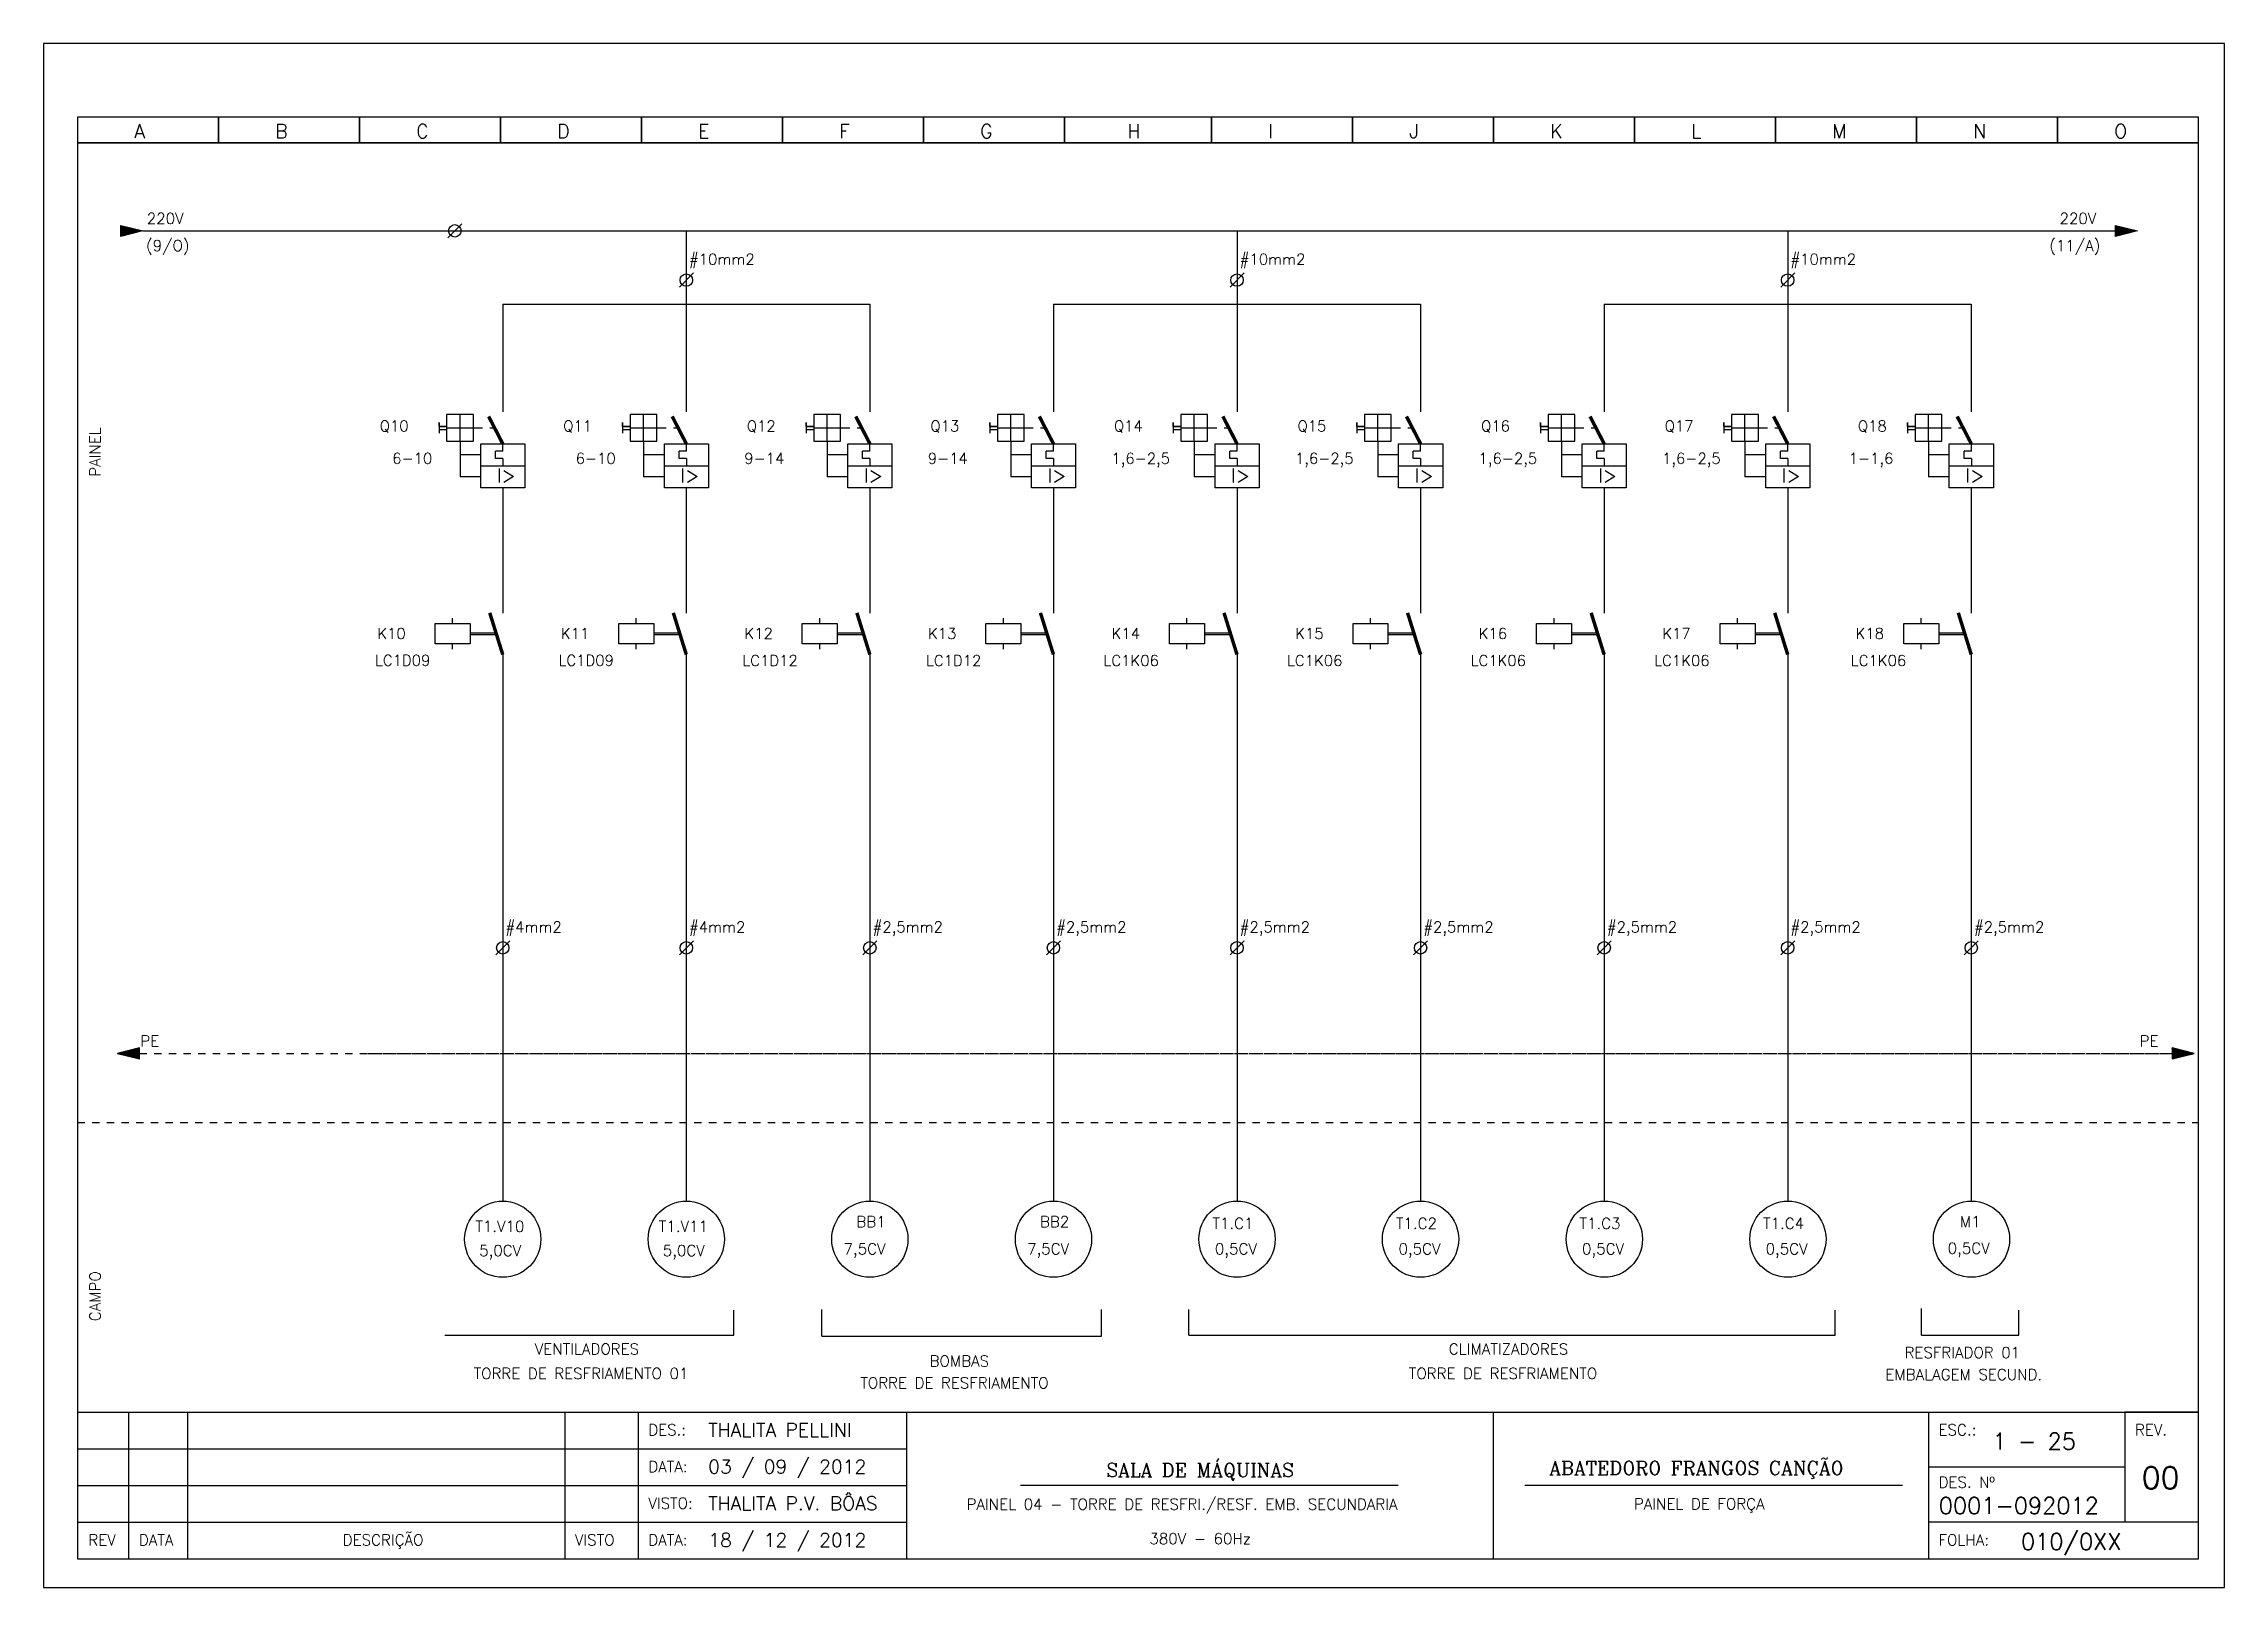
# Model space of a CAD drawing. Header units: millimetres. Extents: x 1974 to 2560, y 1429 to 1567.
# Drawn here: x 2003.81 to 2033.51, y 1449.56 to 1470.58 of the extents above; entities that cross this region are included whole.
import ezdxf

# ---------------------------------------------------------------- set-up
doc = ezdxf.new("R2010")
doc.units = ezdxf.units.MM
for name, pattern in [('DASHDOT2', [0.5, 0.25, -0.125, 0, -0.125]), ('DASHED', [0.75, 0.5, -0.25]), ('HIDDEN2', [0.1875, 0.125, -0.0625])]:
    doc.linetypes.add(name, pattern=pattern)
for name, color, linetype in [('1', 5, 'Continuous'), ('ALIMENTAÇÃO', 6, 'Continuous'), ('CONECTOR_SAK', 2, 'Continuous'), ('DISJUNTOR', 5, 'Continuous'), ('EQUIPAMENTOS', 5, 'Continuous'), ('MARGEM', 1, 'Continuous'), ('MOTORES', 5, 'Continuous'), ('PAINEL', 7, 'Continuous'), ('TERRA', 3, 'DASHED'), ('TEXTO', 4, 'Continuous'), ('TEXTO_2', 5, 'Continuous'), ('TIMBRE', 7, 'Continuous')]:
    doc.layers.add(name, color=color, linetype=linetype)
doc.styles.add('REGUA60', font='romans.shx', dxfattribs={"height": 2})
doc.styles.add('ROMANC', font='romanc.shx', dxfattribs={"height": 0.55})
doc.styles.add('ROMANS', font='romans.shx', dxfattribs={"height": 37})

msp = doc.modelspace()

# ---------------------------------------------------------------- texts
at = {"style": 'ROMANS'}
for s, p in [('ESC.:', (2029.613, 1451.63)), ('REV.', (2032.289, 1451.63)), ('DES. Nº', (2029.613, 1450.917)), ('PAINEL 04 - TORRE DE RESFRI./RESF. EMB. SECUNDARIA', (2016.376, 1450.617)), ('PAINEL DE FORÇA', (2025.464, 1450.621)), ('380V - 60Hz', (2018.866, 1450.148)), ('FOLHA:', (2029.613, 1450.13))]:
    msp.add_text(s, height=0.15, dxfattribs=at).set_placement(p)
at = {"layer": 'TEXTO'}
for s, height, style, p in [('A', 0.188, 'ROMANS', (2005.041, 1469.297)), ('B', 0.188, 'ROMANS', (2006.961, 1469.297)), ('C', 0.188, 'ROMANS', (2008.881, 1469.297)), ('D', 0.188, 'ROMANS', (2010.801, 1469.297)), ('E', 0.188, 'ROMANS', (2012.721, 1469.297)), ('F', 0.188, 'ROMANS', (2014.641, 1469.297)), ('G', 0.188, 'ROMANS', (2016.561, 1469.297)), ('H', 0.188, 'ROMANS', (2018.565, 1469.297)), ('I', 0.188, 'ROMANS', (2020.485, 1469.297)), ('J', 0.188, 'ROMANS', (2022.405, 1469.297)), ('K', 0.188, 'ROMANS', (2024.325, 1469.297)), ('L', 0.188, 'ROMANS', (2026.245, 1469.297)), ('M', 0.188, 'ROMANS', (2028.165, 1469.297)), ('N', 0.188, 'ROMANS', (2030.085, 1469.297)), ('O', 0.188, 'ROMANS', (2032.005, 1469.297)), ('220V', 0.15, 'ROMANS', (2005.211, 1468.128)), ('220V', 0.15, 'ROMANS', (2031.261, 1468.128)), ('(9/O)', 0.15, 'ROMANS', (2005.202, 1467.759)), ('(11/A)', 0.15, 'ROMANS', (2031.122, 1467.759)), ('#10mm2', 0.148, 'ROMANS', (2012.596, 1467.574)), ('#10mm2', 0.148, 'ROMANS', (2020.096, 1467.574)), ('#10mm2', 0.148, 'ROMANS', (2027.596, 1467.574)), ('Q10', 0.148, 'ROMANS', (2008.383, 1465.303)), ('Q11', 0.148, 'ROMANS', (2010.883, 1465.303)), ('Q12', 0.148, 'ROMANS', (2013.383, 1465.303)), ('Q13', 0.148, 'ROMANS', (2015.883, 1465.303)), ('Q14', 0.148, 'ROMANS', (2018.383, 1465.303)), ('Q15', 0.148, 'ROMANS', (2020.883, 1465.303)), ('Q16', 0.148, 'ROMANS', (2023.383, 1465.303)), ('Q17', 0.148, 'ROMANS', (2025.883, 1465.303)), ('Q18', 0.148, 'ROMANS', (2028.515, 1465.303)), ('6-10', 0.148, 'ROMANS', (2008.553, 1464.861)), ('6-10', 0.148, 'ROMANS', (2011.053, 1464.861)), ('9-14', 0.148, 'ROMANS', (2013.348, 1464.861)), ('9-14', 0.148, 'ROMANS', (2015.848, 1464.861)), ('1,6-2,5', 0.148, 'ROMANS', (2018.348, 1464.861)), ('1,6-2,5', 0.148, 'ROMANS', (2020.848, 1464.861)), ('1,6-2,5', 0.148, 'ROMANS', (2023.348, 1464.861)), ('1,6-2,5', 0.148, 'ROMANS', (2025.848, 1464.861)), ('1-1,6', 0.148, 'ROMANS', (2028.39, 1464.861)), ('K10', 0.148, 'ROMANS', (2008.351, 1462.477)), ('K11', 0.148, 'ROMANS', (2010.851, 1462.477)), ('K12', 0.148, 'ROMANS', (2013.351, 1462.477)), ('K13', 0.148, 'ROMANS', (2015.851, 1462.477)), ('K14', 0.148, 'ROMANS', (2018.351, 1462.477)), ('K15', 0.148, 'ROMANS', (2020.851, 1462.477)), ('K16', 0.148, 'ROMANS', (2023.351, 1462.477)), ('K17', 0.148, 'ROMANS', (2025.851, 1462.477)), ('K18', 0.148, 'ROMANS', (2028.483, 1462.477)), ('LC1D09', 0.148, 'ROMANS', (2008.318, 1462.111)), ('LC1D09', 0.148, 'ROMANS', (2010.818, 1462.111)), ('LC1D12', 0.148, 'ROMANS', (2013.322, 1462.108)), ('LC1D12', 0.148, 'ROMANS', (2015.822, 1462.108)), ('LC1K06', 0.148, 'ROMANS', (2018.24, 1462.108)), ('LC1K06', 0.148, 'ROMANS', (2020.74, 1462.108)), ('LC1K06', 0.148, 'ROMANS', (2023.24, 1462.108)), ('LC1K06', 0.148, 'ROMANS', (2025.74, 1462.108)), ('LC1K06', 0.148, 'ROMANS', (2028.418, 1462.108)), ('#4mm2', 0.148, 'ROMANS', (2010.096, 1458.48)), ('#4mm2', 0.148, 'ROMANS', (2012.596, 1458.48)), ('#2,5mm2', 0.148, 'ROMANS', (2015.096, 1458.48)), ('#2,5mm2', 0.148, 'ROMANS', (2017.596, 1458.48)), ('#2,5mm2', 0.148, 'ROMANS', (2020.096, 1458.48)), ('#2,5mm2', 0.148, 'ROMANS', (2022.596, 1458.48)), ('#2,5mm2', 0.148, 'ROMANS', (2025.096, 1458.48)), ('#2,5mm2', 0.148, 'ROMANS', (2027.596, 1458.48)), ('#2,5mm2', 0.148, 'ROMANS', (2030.096, 1458.48)), ('PE', 0.15, 'ROMANS', (2005.124, 1456.925)), ('PE', 0.15, 'ROMANS', (2032.351, 1456.925)), ('T1.V10', 0.15, 'REGUA60', (2009.685, 1454.401)), ('T1.V11', 0.15, 'REGUA60', (2012.185, 1454.401)), ('BB1', 0.15, 'REGUA60', (2014.876, 1454.465)), ('BB2', 0.15, 'REGUA60', (2017.376, 1454.465)), ('T1.C1', 0.15, 'REGUA60', (2019.723, 1454.442)), ('T1.C2', 0.15, 'REGUA60', (2022.223, 1454.442)), ('T1.C3', 0.15, 'REGUA60', (2024.723, 1454.442)), ('T1.C4', 0.15, 'REGUA60', (2027.223, 1454.442)), ('M1', 0.15, 'REGUA60', (2029.903, 1454.465)), ('5,0CV', 0.15, 'REGUA60', (2009.738, 1454.072)), ('5,0CV', 0.15, 'REGUA60', (2012.238, 1454.072)), ('7,5CV', 0.15, 'REGUA60', (2014.7, 1454.095)), ('7,5CV', 0.15, 'REGUA60', (2017.2, 1454.095)), ('0,5CV', 0.15, 'REGUA60', (2019.758, 1454.095)), ('0,5CV', 0.15, 'REGUA60', (2022.258, 1454.095)), ('0,5CV', 0.15, 'REGUA60', (2024.758, 1454.095)), ('0,5CV', 0.15, 'REGUA60', (2027.258, 1454.095)), ('0,5CV', 0.15, 'REGUA60', (2029.738, 1454.103)), ('VENTILADORES', 0.15, 'REGUA60', (2010.495, 1452.731)), ('BOMBAS', 0.15, 'REGUA60', (2015.872, 1452.567)), ('CLIMATIZADORES', 0.15, 'REGUA60', (2022.943, 1452.731)), ('RESFRIADOR 01', 0.15, 'REGUA60', (2029.15, 1452.682)), ('TORRE DE RESFRIAMENTO 01', 0.15, 'REGUA60', (2009.662, 1452.398)), ('TORRE DE RESFRIAMENTO', 0.15, 'REGUA60', (2014.928, 1452.269)), ('TORRE DE RESFRIAMENTO', 0.15, 'REGUA60', (2022.399, 1452.398)), ('EMBALAGEM SECUND.', 0.15, 'REGUA60', (2028.89, 1452.383)), ('THALITA PELLINI', 0.1875, 'ROMANS', (2012.857, 1451.61)), ('03 / 09 / 2012', 0.1875, 'ROMANS', (2012.857, 1451.11)), ('THALITA P.V. BÔAS', 0.1875, 'ROMANS', (2012.857, 1450.61)), ('18 / 12 / 2012', 0.1875, 'ROMANS', (2012.857, 1450.11))]:
    msp.add_text(s, height=height, dxfattribs=dict(at, style=style)).set_placement(p)
at = {"layer": 'TEXTO', "style": 'REGUA60'}
for s, p in [('PAINEL', (2004.582, 1464.685)), ('CAMPO', (2004.582, 1453.184))]:
    msp.add_text(s, height=0.15, rotation=90, dxfattribs=at).set_placement(p)
at = {"layer": 'TEXTO', "color": 150, "style": 'ROMANS'}
for s, height, p in [('DES.:', 0.15, (2012.042, 1451.63)), ('1 - 25', 0.225, (2030.347, 1451.437)), ('DATA:', 0.15, (2012.042, 1451.13)), ('00', 0.3, (2032.38, 1450.903)), ('VISTO:', 0.15, (2012.042, 1450.63)), ('0001-092012', 0.225, (2029.617, 1450.561)), ('REV', 0.15, (2004.416, 1450.13)), ('DATA', 0.15, (2005.104, 1450.13)), ('DESCRIÇÃO', 0.15, (2007.88, 1450.13)), ('VISTO', 0.15, (2011.042, 1450.13)), ('DATA:', 0.15, (2012.042, 1450.13)), ('010/0XX', 0.225, (2030.736, 1450.071))]:
    msp.add_text(s, height=height, dxfattribs=at).set_placement(p)
at = {"layer": 'TEXTO_2'}
for s, height, style, p in [('I>', 0.1927, 'REGUA60', (2009.975, 1464.607)), ('I>', 0.1927, 'REGUA60', (2012.475, 1464.607)), ('I>', 0.1927, 'REGUA60', (2014.975, 1464.607)), ('I>', 0.1927, 'REGUA60', (2017.475, 1464.607)), ('I>', 0.1927, 'REGUA60', (2019.975, 1464.607)), ('I>', 0.1927, 'REGUA60', (2022.475, 1464.607)), ('I>', 0.1927, 'REGUA60', (2024.975, 1464.607)), ('I>', 0.1927, 'REGUA60', (2027.475, 1464.607)), ('I>', 0.1927, 'REGUA60', (2029.975, 1464.607)), ('SALA DE MÁQUINAS', 0.1875, 'ROMANC', (2018.278, 1451.063)), ('ABATEDORO FRANGOS CANÇÃO', 0.1875, 'ROMANC', (2024.31, 1451.091))]:
    msp.add_text(s, height=height, dxfattribs=dict(at, style=style)).set_placement(p)

# ---------------------------------------------------------------- hatches: boundary and pattern name
at = {"layer": 'EQUIPAMENTOS'}
for points in [[(2004.858, 1467.959), (2005.158, 1468.034), (2004.858, 1468.109)], [(2032.024, 1467.959), (2032.324, 1468.034), (2032.024, 1468.109)]]:
    msp.add_hatch(color=256, dxfattribs=at).paths.add_polyline_path(points)
at = {"layer": 'TERRA'}
h = msp.add_hatch(dxfattribs=at)
h.set_pattern_fill('ANSI31', color=256, scale=0.004, angle=180, style=0)
h.set_pattern_definition([(225, (2062.0663817, 1505.45084864), (0.0003535533906, -0.0003535533906), [])])
h.paths.add_polyline_path([(2004.812, 1456.831), (2005.112, 1456.831), (2005.112, 1456.906)])
h.paths.add_polyline_path([(2005.112, 1456.756), (2005.112, 1456.831), (2004.812, 1456.831)])
h = msp.add_hatch(dxfattribs=at)
h.set_pattern_fill('ANSI31', color=256, scale=0.004, style=0)
h.set_pattern_definition([(45, (1975.8419275, 1408.2112611), (-0.0003535533906, 0.0003535533906), [])])
h.paths.add_polyline_path([(2033.096, 1456.831), (2032.796, 1456.831), (2032.796, 1456.756)])
h.paths.add_polyline_path([(2032.796, 1456.906), (2032.796, 1456.831), (2033.096, 1456.831)])

# ---------------------------------------------------------------- linework, layer by layer
for p, q in [((2013.205, 1452.995), (2013.205, 1453.335)), ((2014.405, 1452.98), (2014.405, 1453.344)), ((2018.212, 1452.98), (2018.212, 1453.344)), ((2019.405, 1452.995), (2019.405, 1453.344)), ((2028.205, 1452.995), (2028.205, 1453.335)), ((2029.383, 1452.995), (2029.383, 1453.359)), ((2030.705, 1452.995), (2030.705, 1453.335)), ((2009.272, 1452.995), (2013.205, 1452.995)), ((2014.405, 1452.98), (2018.212, 1452.98)), ((2019.405, 1452.995), (2028.205, 1452.995)), ((2029.383, 1452.995), (2030.705, 1452.995)), ((2033.152, 1451.947), (2032.152, 1451.947))]:
    msp.add_line(p, q)
at = {"layer": '1'}
for p, q in [((2009.191, 1465.423), (2009.191, 1465.277)), ((2009.191, 1465.371), (2009.191, 1465.423)), ((2009.659, 1465.532), (2009.295, 1465.532)), ((2009.295, 1465.532), (2009.295, 1465.168)), ((2009.477, 1465.168), (2009.477, 1465.532)), ((2009.659, 1465.168), (2009.659, 1465.532)), ((2011.691, 1465.423), (2011.691, 1465.277)), ((2011.691, 1465.371), (2011.691, 1465.423)), ((2012.159, 1465.532), (2011.795, 1465.532)), ((2011.795, 1465.532), (2011.795, 1465.168)), ((2011.977, 1465.168), (2011.977, 1465.532)), ((2012.159, 1465.168), (2012.159, 1465.532)), ((2014.191, 1465.423), (2014.191, 1465.277)), ((2014.191, 1465.371), (2014.191, 1465.423)), ((2014.659, 1465.532), (2014.295, 1465.532)), ((2014.295, 1465.532), (2014.295, 1465.168)), ((2014.477, 1465.168), (2014.477, 1465.532)), ((2014.659, 1465.168), (2014.659, 1465.532)), ((2016.691, 1465.423), (2016.691, 1465.277)), ((2016.691, 1465.371), (2016.691, 1465.423)), ((2017.159, 1465.532), (2016.795, 1465.532)), ((2016.795, 1465.532), (2016.795, 1465.168)), ((2016.977, 1465.168), (2016.977, 1465.532)), ((2017.159, 1465.168), (2017.159, 1465.532)), ((2019.191, 1465.423), (2019.191, 1465.277)), ((2019.191, 1465.371), (2019.191, 1465.423)), ((2019.659, 1465.532), (2019.295, 1465.532)), ((2019.295, 1465.532), (2019.295, 1465.168)), ((2019.477, 1465.168), (2019.477, 1465.532)), ((2019.659, 1465.168), (2019.659, 1465.532)), ((2021.691, 1465.423), (2021.691, 1465.277)), ((2021.691, 1465.371), (2021.691, 1465.423)), ((2022.159, 1465.532), (2021.795, 1465.532)), ((2021.795, 1465.532), (2021.795, 1465.168)), ((2021.977, 1465.168), (2021.977, 1465.532)), ((2022.159, 1465.168), (2022.159, 1465.532)), ((2024.191, 1465.423), (2024.191, 1465.277)), ((2024.191, 1465.371), (2024.191, 1465.423)), ((2024.659, 1465.532), (2024.295, 1465.532)), ((2024.295, 1465.532), (2024.295, 1465.168)), ((2024.477, 1465.168), (2024.477, 1465.532)), ((2024.659, 1465.168), (2024.659, 1465.532)), ((2026.691, 1465.423), (2026.691, 1465.277)), ((2026.691, 1465.371), (2026.691, 1465.423)), ((2027.159, 1465.532), (2026.795, 1465.532)), ((2026.795, 1465.532), (2026.795, 1465.168)), ((2026.977, 1465.168), (2026.977, 1465.532)), ((2027.159, 1465.168), (2027.159, 1465.532)), ((2029.191, 1465.423), (2029.191, 1465.277)), ((2029.191, 1465.371), (2029.191, 1465.423)), ((2029.659, 1465.532), (2029.295, 1465.532)), ((2029.295, 1465.532), (2029.295, 1465.168)), ((2029.477, 1465.168), (2029.477, 1465.532)), ((2029.659, 1465.168), (2029.659, 1465.532)), ((2009.295, 1465.371), (2009.191, 1465.371)), ((2009.191, 1465.371), (2009.295, 1465.371)), ((2009.191, 1465.329), (2009.295, 1465.329)), ((2009.295, 1465.35), (2009.659, 1465.35)), ((2009.295, 1465.168), (2009.659, 1465.168)), ((2011.795, 1465.371), (2011.691, 1465.371)), ((2011.691, 1465.371), (2011.795, 1465.371)), ((2011.691, 1465.329), (2011.795, 1465.329)), ((2011.795, 1465.35), (2012.159, 1465.35)), ((2011.795, 1465.168), (2012.159, 1465.168)), ((2014.295, 1465.371), (2014.191, 1465.371)), ((2014.191, 1465.371), (2014.295, 1465.371)), ((2014.191, 1465.329), (2014.295, 1465.329)), ((2014.295, 1465.35), (2014.659, 1465.35)), ((2014.295, 1465.168), (2014.659, 1465.168)), ((2016.795, 1465.371), (2016.691, 1465.371)), ((2016.691, 1465.371), (2016.795, 1465.371)), ((2016.691, 1465.329), (2016.795, 1465.329)), ((2016.795, 1465.35), (2017.159, 1465.35)), ((2016.795, 1465.168), (2017.159, 1465.168)), ((2019.295, 1465.371), (2019.191, 1465.371)), ((2019.191, 1465.371), (2019.295, 1465.371)), ((2019.191, 1465.329), (2019.295, 1465.329)), ((2019.295, 1465.35), (2019.659, 1465.35)), ((2019.295, 1465.168), (2019.659, 1465.168)), ((2021.795, 1465.371), (2021.691, 1465.371)), ((2021.691, 1465.371), (2021.795, 1465.371)), ((2021.691, 1465.329), (2021.795, 1465.329)), ((2021.795, 1465.35), (2022.159, 1465.35)), ((2021.795, 1465.168), (2022.159, 1465.168)), ((2024.295, 1465.371), (2024.191, 1465.371)), ((2024.191, 1465.371), (2024.295, 1465.371)), ((2024.191, 1465.329), (2024.295, 1465.329)), ((2024.295, 1465.35), (2024.659, 1465.35)), ((2024.295, 1465.168), (2024.659, 1465.168)), ((2026.795, 1465.371), (2026.691, 1465.371)), ((2026.691, 1465.371), (2026.795, 1465.371)), ((2026.691, 1465.329), (2026.795, 1465.329)), ((2026.795, 1465.35), (2027.159, 1465.35)), ((2026.795, 1465.168), (2027.159, 1465.168)), ((2029.295, 1465.371), (2029.191, 1465.371)), ((2029.191, 1465.371), (2029.295, 1465.371)), ((2029.191, 1465.329), (2029.295, 1465.329)), ((2029.295, 1465.35), (2029.659, 1465.35)), ((2029.295, 1465.168), (2029.659, 1465.168))]:
    msp.add_line(p, q, dxfattribs=at)
at = {"layer": 'ALIMENTAÇÃO', "color": 6}
for p, q in [((2012.559, 1468.034), (2012.559, 1465.57)), ((2020.059, 1468.034), (2020.059, 1465.57)), ((2027.559, 1468.034), (2027.559, 1465.57)), ((2010.059, 1467.034), (2010.059, 1465.57)), ((2015.059, 1467.034), (2015.059, 1465.57)), ((2017.559, 1467.034), (2017.559, 1465.57)), ((2022.559, 1467.034), (2022.559, 1465.57)), ((2025.059, 1467.034), (2025.059, 1465.57)), ((2030.059, 1467.034), (2030.059, 1465.57)), ((2010.059, 1464.532), (2010.059, 1462.827)), ((2012.559, 1464.532), (2012.559, 1462.827)), ((2015.059, 1464.532), (2015.059, 1462.827)), ((2017.559, 1464.532), (2017.559, 1462.827)), ((2020.059, 1464.532), (2020.059, 1462.827)), ((2022.559, 1464.532), (2022.559, 1462.827)), ((2025.059, 1464.532), (2025.059, 1462.827)), ((2027.559, 1464.532), (2027.559, 1462.827)), ((2030.059, 1464.532), (2030.059, 1462.827)), ((2010.059, 1462.264), (2010.059, 1458.27)), ((2012.559, 1462.264), (2012.559, 1458.27)), ((2015.059, 1462.264), (2015.059, 1458.27)), ((2017.559, 1462.264), (2017.559, 1458.27)), ((2020.059, 1462.264), (2020.059, 1458.27)), ((2022.559, 1462.264), (2022.559, 1458.27)), ((2025.059, 1462.264), (2025.059, 1458.27)), ((2027.559, 1462.264), (2027.559, 1458.27)), ((2030.059, 1462.264), (2030.059, 1458.27)), ((2012.559, 1459.5), (2012.559, 1454.821)), ((2015.059, 1459.5), (2015.059, 1454.821)), ((2017.559, 1459.5), (2017.559, 1454.821)), ((2010.059, 1458.27), (2010.059, 1454.821)), ((2020.059, 1458.27), (2020.059, 1454.821)), ((2022.559, 1458.27), (2022.559, 1454.821)), ((2025.059, 1458.27), (2025.059, 1454.821)), ((2027.559, 1458.27), (2027.559, 1454.821)), ((2030.059, 1458.27), (2030.059, 1454.821))]:
    msp.add_line(p, q, dxfattribs=at)
at = {"layer": 'ALIMENTAÇÃO'}
for p, q in [((2010.059, 1467.034), (2015.059, 1467.034)), ((2017.559, 1467.034), (2022.559, 1467.034)), ((2025.059, 1467.034), (2030.059, 1467.034))]:
    msp.add_line(p, q, dxfattribs=at)
at = {"layer": 'CONECTOR_SAK'}
for p, q in [((2009.503, 1468.131), (2009.312, 1467.938)), ((2012.655, 1467.461), (2012.464, 1467.268)), ((2020.155, 1467.461), (2019.964, 1467.268)), ((2027.655, 1467.461), (2027.464, 1467.268)), ((2010.155, 1458.367), (2009.964, 1458.174)), ((2012.655, 1458.367), (2012.464, 1458.174)), ((2015.155, 1458.367), (2014.964, 1458.174)), ((2017.655, 1458.367), (2017.464, 1458.174)), ((2020.155, 1458.367), (2019.964, 1458.174)), ((2022.655, 1458.367), (2022.464, 1458.174)), ((2025.155, 1458.367), (2024.964, 1458.174)), ((2027.655, 1458.367), (2027.464, 1458.174)), ((2030.155, 1458.367), (2029.964, 1458.174))]:
    msp.add_line(p, q, dxfattribs=at)
for centre in [(2009.407, 1468.034), (2012.559, 1467.364), (2020.059, 1467.364), (2027.559, 1467.364), (2010.059, 1458.27), (2012.559, 1458.27), (2015.059, 1458.27), (2017.559, 1458.27), (2020.059, 1458.27), (2022.559, 1458.27), (2025.059, 1458.27), (2027.559, 1458.27), (2030.059, 1458.27)]:
    msp.add_circle(centre, 0.0846, dxfattribs=at)
at = {"layer": 'DISJUNTOR'}
for p, q in [((2009.477, 1465.168), (2009.477, 1464.682)), ((2010.06, 1465.033), (2010.06, 1465.133)), ((2011.977, 1465.168), (2011.977, 1464.682)), ((2012.56, 1465.033), (2012.56, 1465.133)), ((2014.477, 1465.168), (2014.477, 1464.682)), ((2015.06, 1465.033), (2015.06, 1465.133)), ((2016.977, 1465.168), (2016.977, 1464.682)), ((2017.56, 1465.033), (2017.56, 1465.133)), ((2019.477, 1465.168), (2019.477, 1464.682)), ((2020.06, 1465.033), (2020.06, 1465.133)), ((2021.977, 1465.168), (2021.977, 1464.682)), ((2022.56, 1465.033), (2022.56, 1465.133)), ((2024.477, 1465.168), (2024.477, 1464.682)), ((2025.06, 1465.033), (2025.06, 1465.133)), ((2026.977, 1465.168), (2026.977, 1464.682)), ((2027.56, 1465.033), (2027.56, 1465.133)), ((2029.477, 1465.168), (2029.477, 1464.682)), ((2030.06, 1465.033), (2030.06, 1465.133)), ((2009.759, 1464.982), (2009.477, 1464.982)), ((2009.76, 1464.833), (2010.36, 1464.833)), ((2010.06, 1465.033), (2009.96, 1465.033)), ((2009.96, 1464.933), (2009.96, 1465.033)), ((2010.06, 1464.933), (2009.96, 1464.933)), ((2010.06, 1464.933), (2010.06, 1464.833)), ((2012.259, 1464.982), (2011.977, 1464.982)), ((2012.26, 1464.833), (2012.86, 1464.833)), ((2012.56, 1465.033), (2012.46, 1465.033)), ((2012.46, 1464.933), (2012.46, 1465.033)), ((2012.56, 1464.933), (2012.46, 1464.933)), ((2012.56, 1464.933), (2012.56, 1464.833)), ((2014.759, 1464.982), (2014.477, 1464.982)), ((2014.76, 1464.833), (2015.36, 1464.833)), ((2015.06, 1465.033), (2014.96, 1465.033)), ((2014.96, 1464.933), (2014.96, 1465.033)), ((2015.06, 1464.933), (2014.96, 1464.933)), ((2015.06, 1464.933), (2015.06, 1464.833)), ((2017.259, 1464.982), (2016.977, 1464.982)), ((2017.26, 1464.833), (2017.86, 1464.833)), ((2017.56, 1465.033), (2017.46, 1465.033)), ((2017.46, 1464.933), (2017.46, 1465.033)), ((2017.56, 1464.933), (2017.46, 1464.933)), ((2017.56, 1464.933), (2017.56, 1464.833)), ((2019.759, 1464.982), (2019.477, 1464.982)), ((2019.76, 1464.833), (2020.36, 1464.833)), ((2020.06, 1465.033), (2019.96, 1465.033)), ((2019.96, 1464.933), (2019.96, 1465.033)), ((2020.06, 1464.933), (2019.96, 1464.933)), ((2020.06, 1464.933), (2020.06, 1464.833)), ((2022.259, 1464.982), (2021.977, 1464.982)), ((2022.26, 1464.833), (2022.86, 1464.833)), ((2022.56, 1465.033), (2022.46, 1465.033)), ((2022.46, 1464.933), (2022.46, 1465.033)), ((2022.56, 1464.933), (2022.46, 1464.933)), ((2022.56, 1464.933), (2022.56, 1464.833)), ((2024.759, 1464.982), (2024.477, 1464.982)), ((2024.76, 1464.833), (2025.36, 1464.833)), ((2025.06, 1465.033), (2024.96, 1465.033)), ((2024.96, 1464.933), (2024.96, 1465.033)), ((2025.06, 1464.933), (2024.96, 1464.933)), ((2025.06, 1464.933), (2025.06, 1464.833)), ((2027.259, 1464.982), (2026.977, 1464.982)), ((2027.26, 1464.833), (2027.86, 1464.833)), ((2027.56, 1465.033), (2027.46, 1465.033)), ((2027.46, 1464.933), (2027.46, 1465.033)), ((2027.56, 1464.933), (2027.46, 1464.933)), ((2027.56, 1464.933), (2027.56, 1464.833)), ((2029.759, 1464.982), (2029.477, 1464.982)), ((2029.76, 1464.833), (2030.36, 1464.833)), ((2030.06, 1465.033), (2029.96, 1465.033)), ((2029.96, 1464.933), (2029.96, 1465.033)), ((2030.06, 1464.933), (2029.96, 1464.933)), ((2030.06, 1464.933), (2030.06, 1464.833)), ((2009.759, 1464.682), (2009.477, 1464.682)), ((2012.259, 1464.682), (2011.977, 1464.682)), ((2014.759, 1464.682), (2014.477, 1464.682)), ((2017.259, 1464.682), (2016.977, 1464.682)), ((2019.759, 1464.682), (2019.477, 1464.682)), ((2022.259, 1464.682), (2021.977, 1464.682)), ((2024.759, 1464.682), (2024.477, 1464.682)), ((2027.259, 1464.682), (2026.977, 1464.682)), ((2029.759, 1464.682), (2029.477, 1464.682))]:
    msp.add_line(p, q, dxfattribs=at)
at = {"layer": 'DISJUNTOR', "linetype": 'HIDDEN2'}
for p, q in [((2009.659, 1465.35), (2009.959, 1465.35)), ((2012.159, 1465.35), (2012.459, 1465.35)), ((2014.659, 1465.35), (2014.959, 1465.35)), ((2017.159, 1465.35), (2017.459, 1465.35)), ((2019.659, 1465.35), (2019.959, 1465.35)), ((2022.159, 1465.35), (2022.459, 1465.35)), ((2024.659, 1465.35), (2024.959, 1465.35)), ((2027.159, 1465.35), (2027.459, 1465.35)), ((2029.659, 1465.35), (2029.959, 1465.35))]:
    msp.add_line(p, q, dxfattribs=at)
at = {"layer": 'DISJUNTOR', "const_width": 0.0472}
for points in [[(2010.06, 1465.133), (2009.867, 1465.507)], [(2012.56, 1465.133), (2012.367, 1465.507)], [(2015.06, 1465.133), (2014.867, 1465.507)], [(2017.56, 1465.133), (2017.367, 1465.507)], [(2020.06, 1465.133), (2019.867, 1465.507)], [(2022.56, 1465.133), (2022.367, 1465.507)], [(2025.06, 1465.133), (2024.867, 1465.507)], [(2027.56, 1465.133), (2027.367, 1465.507)], [(2030.06, 1465.133), (2029.867, 1465.507)]]:
    msp.add_lwpolyline(points, dxfattribs=at)
at = {"layer": 'DISJUNTOR'}
for points in [[(2009.76, 1465.133), (2010.36, 1465.133), (2010.36, 1464.533), (2009.76, 1464.533)], [(2012.26, 1465.133), (2012.86, 1465.133), (2012.86, 1464.533), (2012.26, 1464.533)], [(2014.76, 1465.133), (2015.36, 1465.133), (2015.36, 1464.533), (2014.76, 1464.533)], [(2017.26, 1465.133), (2017.86, 1465.133), (2017.86, 1464.533), (2017.26, 1464.533)], [(2019.76, 1465.133), (2020.36, 1465.133), (2020.36, 1464.533), (2019.76, 1464.533)], [(2022.26, 1465.133), (2022.86, 1465.133), (2022.86, 1464.533), (2022.26, 1464.533)], [(2024.76, 1465.133), (2025.36, 1465.133), (2025.36, 1464.533), (2024.76, 1464.533)], [(2027.26, 1465.133), (2027.86, 1465.133), (2027.86, 1464.533), (2027.26, 1464.533)], [(2029.76, 1465.133), (2030.36, 1465.133), (2030.36, 1464.533), (2029.76, 1464.533)]]:
    msp.add_lwpolyline(points, close=True, dxfattribs=at)
at = {"layer": 'EQUIPAMENTOS'}
for p, q in [((2005.158, 1468.034), (2032.024, 1468.034)), ((2009.377, 1462.688), (2009.377, 1462.759)), ((2011.877, 1462.688), (2011.877, 1462.759)), ((2014.377, 1462.688), (2014.377, 1462.759)), ((2016.877, 1462.688), (2016.877, 1462.759)), ((2019.377, 1462.688), (2019.377, 1462.759)), ((2021.877, 1462.688), (2021.877, 1462.759)), ((2024.377, 1462.688), (2024.377, 1462.759)), ((2026.877, 1462.688), (2026.877, 1462.759)), ((2029.377, 1462.688), (2029.377, 1462.759)), ((2009.615, 1462.558), (2009.967, 1462.558)), ((2009.615, 1462.538), (2009.974, 1462.538)), ((2012.115, 1462.558), (2012.467, 1462.558)), ((2012.115, 1462.538), (2012.474, 1462.538)), ((2014.615, 1462.558), (2014.967, 1462.558)), ((2014.615, 1462.538), (2014.974, 1462.538)), ((2017.115, 1462.558), (2017.467, 1462.558)), ((2017.115, 1462.538), (2017.474, 1462.538)), ((2019.615, 1462.558), (2019.967, 1462.558)), ((2019.615, 1462.538), (2019.974, 1462.538)), ((2022.115, 1462.558), (2022.467, 1462.558)), ((2022.115, 1462.538), (2022.474, 1462.538)), ((2024.615, 1462.558), (2024.967, 1462.558)), ((2024.615, 1462.538), (2024.974, 1462.538)), ((2027.115, 1462.558), (2027.467, 1462.558)), ((2027.115, 1462.538), (2027.474, 1462.538)), ((2029.615, 1462.558), (2029.967, 1462.558)), ((2029.615, 1462.538), (2029.974, 1462.538)), ((2009.377, 1462.338), (2009.377, 1462.409)), ((2011.877, 1462.338), (2011.877, 1462.409)), ((2014.377, 1462.338), (2014.377, 1462.409)), ((2016.877, 1462.338), (2016.877, 1462.409)), ((2019.377, 1462.338), (2019.377, 1462.409)), ((2021.877, 1462.338), (2021.877, 1462.409)), ((2024.377, 1462.338), (2024.377, 1462.409)), ((2026.877, 1462.338), (2026.877, 1462.409)), ((2029.377, 1462.338), (2029.377, 1462.409))]:
    msp.add_line(p, q, dxfattribs=at)
for points in [[(2004.858, 1468.109), (2005.158, 1468.034), (2004.858, 1467.959), (2004.858, 1468.109)], [(2032.024, 1468.109), (2032.324, 1468.034), (2032.024, 1467.959), (2032.024, 1468.109)]]:
    msp.add_lwpolyline(points, dxfattribs=at)
at = {"layer": 'EQUIPAMENTOS', "const_width": 0.0472}
for points in [[(2010.059, 1462.264), (2009.882, 1462.832)], [(2012.559, 1462.264), (2012.382, 1462.832)], [(2015.059, 1462.264), (2014.882, 1462.832)], [(2017.559, 1462.264), (2017.382, 1462.832)], [(2020.059, 1462.264), (2019.882, 1462.832)], [(2022.559, 1462.264), (2022.382, 1462.832)], [(2025.059, 1462.264), (2024.882, 1462.832)], [(2027.559, 1462.264), (2027.382, 1462.832)], [(2030.059, 1462.264), (2029.882, 1462.832)]]:
    msp.add_lwpolyline(points, dxfattribs=at)
at = {"layer": 'EQUIPAMENTOS'}
for points in [[(2009.139, 1462.409), (2009.139, 1462.688), (2009.615, 1462.688), (2009.615, 1462.409)], [(2011.639, 1462.409), (2011.639, 1462.688), (2012.115, 1462.688), (2012.115, 1462.409)], [(2014.139, 1462.409), (2014.139, 1462.688), (2014.615, 1462.688), (2014.615, 1462.409)], [(2016.639, 1462.409), (2016.639, 1462.688), (2017.115, 1462.688), (2017.115, 1462.409)], [(2019.139, 1462.409), (2019.139, 1462.688), (2019.615, 1462.688), (2019.615, 1462.409)], [(2021.639, 1462.409), (2021.639, 1462.688), (2022.115, 1462.688), (2022.115, 1462.409)], [(2024.139, 1462.409), (2024.139, 1462.688), (2024.615, 1462.688), (2024.615, 1462.409)], [(2026.639, 1462.409), (2026.639, 1462.688), (2027.115, 1462.688), (2027.115, 1462.409)], [(2029.139, 1462.409), (2029.139, 1462.688), (2029.615, 1462.688), (2029.615, 1462.409)]]:
    msp.add_lwpolyline(points, close=True, dxfattribs=at)
at = {"layer": 'MARGEM', "color": 7}
msp.add_lwpolyline([(2003.806, 1449.559), (2033.506, 1449.559), (2033.506, 1470.584), (2003.806, 1470.584)], close=True, dxfattribs=at)
at = {"layer": 'MOTORES'}
for centre in [(2010.059, 1454.301), (2012.559, 1454.301), (2015.059, 1454.301), (2017.559, 1454.301), (2020.059, 1454.301), (2022.559, 1454.301), (2025.062, 1454.301), (2027.562, 1454.301), (2030.062, 1454.301)]:
    msp.add_circle(centre, 0.519, dxfattribs=at)
at = {"layer": 'PAINEL', "color": 12, "linetype": 'HIDDEN2', "ltscale": 0.005}
msp.add_line((2004.268, 1455.891), (2033.152, 1455.891), dxfattribs=at)
at = {"layer": 'TERRA', "linetype": 'DASHDOT2', "ltscale": 0.0025}
for p, q in [((2005.112, 1456.831), (2032.796, 1456.831)), ((2005.112, 1456.831), (2032.796, 1456.831)), ((2008.223, 1456.831), (2033.096, 1456.831))]:
    msp.add_line(p, q, dxfattribs=at)
at = {"layer": 'TERRA'}
for points in [[(2005.112, 1456.906), (2004.812, 1456.831), (2005.112, 1456.756), (2005.112, 1456.906)], [(2005.112, 1456.906), (2004.812, 1456.831), (2005.112, 1456.756), (2005.112, 1456.906)], [(2032.796, 1456.756), (2033.096, 1456.831), (2032.796, 1456.906), (2032.796, 1456.756)], [(2032.796, 1456.756), (2033.096, 1456.831), (2032.796, 1456.906), (2032.796, 1456.756)]]:
    msp.add_lwpolyline(points, dxfattribs=at)
at = {"layer": 'TIMBRE', "color": 12}
msp.add_line((2033.152, 1469.584), (2004.268, 1469.584), dxfattribs=at)
at = {"layer": 'TIMBRE'}
for p, q in [((2004.268, 1451.947), (2033.152, 1451.947)), ((2004.968, 1449.947), (2004.968, 1451.947)), ((2005.768, 1449.947), (2005.768, 1451.947)), ((2010.906, 1451.947), (2010.906, 1449.947)), ((2011.906, 1449.947), (2011.906, 1451.947)), ((2015.559, 1451.947), (2015.559, 1449.947)), ((2023.549, 1451.947), (2023.549, 1449.947)), ((2029.477, 1451.947), (2029.477, 1449.947)), ((2032.152, 1451.947), (2032.152, 1450.447)), ((2004.268, 1451.447), (2015.559, 1451.447)), ((2032.152, 1451.197), (2029.477, 1451.197)), ((2004.268, 1450.947), (2015.559, 1450.947)), ((2022.253, 1450.947), (2017.109, 1450.947)), ((2029.124, 1450.947), (2023.98, 1450.947)), ((2004.268, 1450.447), (2015.559, 1450.447)), ((2033.152, 1450.447), (2029.477, 1450.447))]:
    msp.add_line(p, q, dxfattribs=at)
at = {"layer": 'TIMBRE', "color": 12}
for points in [[(2004.268, 1469.234), (2006.188, 1469.234), (2006.188, 1469.584), (2004.268, 1469.584)], [(2006.188, 1469.234), (2008.108, 1469.234), (2008.108, 1469.584), (2006.188, 1469.584)], [(2008.108, 1469.234), (2010.028, 1469.234), (2010.028, 1469.584), (2008.108, 1469.584)], [(2010.028, 1469.234), (2011.948, 1469.234), (2011.948, 1469.584), (2010.028, 1469.584)], [(2011.948, 1469.234), (2013.868, 1469.234), (2013.868, 1469.584), (2011.948, 1469.584)], [(2013.868, 1469.234), (2015.788, 1469.234), (2015.788, 1469.584), (2013.868, 1469.584)], [(2015.788, 1469.234), (2017.708, 1469.234), (2017.708, 1469.584), (2015.788, 1469.584)], [(2017.708, 1469.234), (2019.712, 1469.234), (2019.712, 1469.584), (2017.708, 1469.584)], [(2019.712, 1469.234), (2021.632, 1469.234), (2021.632, 1469.584), (2019.712, 1469.584)], [(2021.632, 1469.234), (2023.552, 1469.234), (2023.552, 1469.584), (2021.632, 1469.584)], [(2023.552, 1469.234), (2025.472, 1469.234), (2025.472, 1469.584), (2023.552, 1469.584)], [(2025.472, 1469.234), (2027.392, 1469.234), (2027.392, 1469.584), (2025.472, 1469.584)], [(2027.392, 1469.234), (2029.312, 1469.234), (2029.312, 1469.584), (2027.392, 1469.584)], [(2029.312, 1469.234), (2031.232, 1469.234), (2031.232, 1469.584), (2029.312, 1469.584)], [(2031.232, 1469.234), (2033.152, 1469.234), (2033.152, 1469.584), (2031.232, 1469.584)], [(2004.268, 1449.947), (2033.152, 1449.947), (2033.152, 1469.234), (2004.268, 1469.234)]]:
    msp.add_lwpolyline(points, close=True, dxfattribs=at)

msp.set_redraw_order([(e.dxf.handle, doc.entitydb.next_handle()) for e in msp.query("TEXT MTEXT ATTDEF DIMENSION ARC_DIMENSION")])  # texts and dimensions are drawn at this point

doc.saveas('drawing.dxf')
